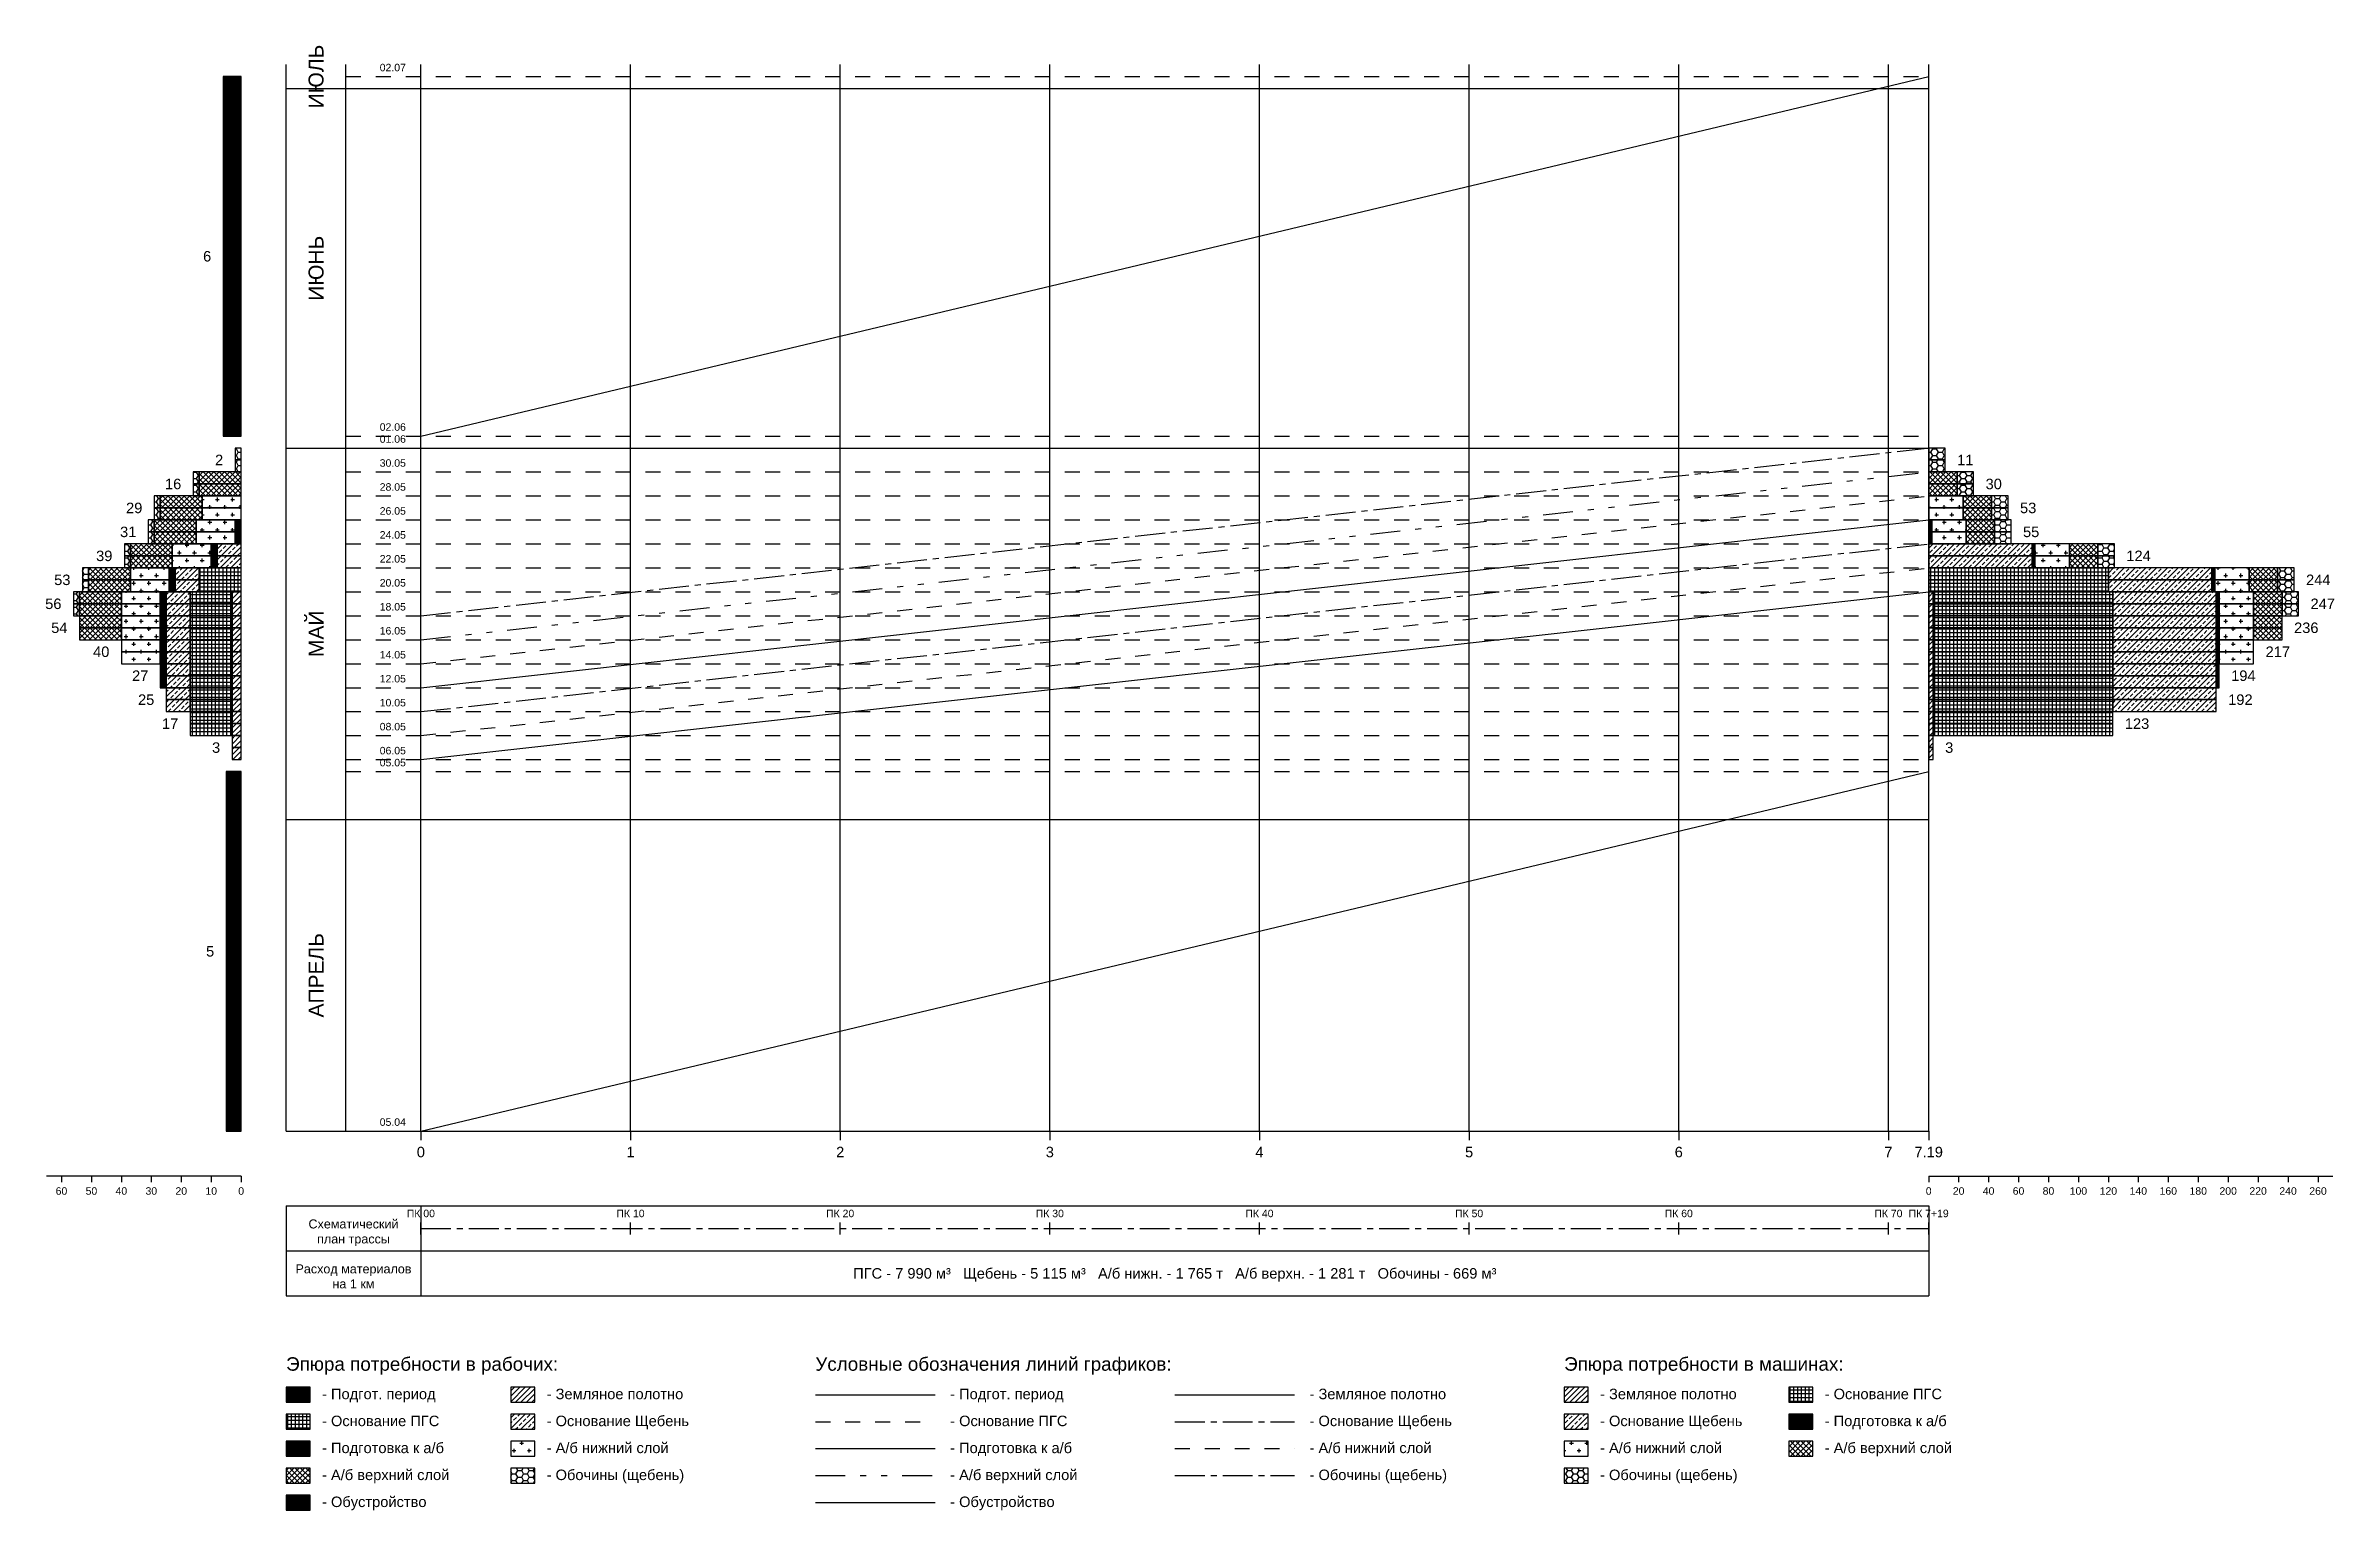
# Model space of a CAD drawing. Header units: metres. Extents: x -125 to 639, y -127 to 362.
import ezdxf
from ezdxf.enums import TextEntityAlignment as Align

# ---------------------------------------------------------------- set-up
doc = ezdxf.new("R2010")
doc.units = ezdxf.units.M
for name, pattern in [('DASHDOT', [16, 10, -2, 2, -2]), ('DASHED', [10, 5, -5]), ('DIVIDE', [29, 10, -5, 2, -5, 2, -5])]:
    doc.linetypes.add(name, pattern=pattern)
doc.styles.add('style1', font='arial.ttf')

msp = doc.modelspace()

# ---------------------------------------------------------------- texts
at = {"color": 7, "style": 'style1'}
for s, p in [('ИЮЛЬ', (-35, 352)), ('ИЮНЬ', (-35, 288)), ('МАЙ', (-35, 166)), ('АПРЕЛЬ', (-35, 52))]:
    msp.add_text(s, height=5, rotation=90, dxfattribs=at).set_placement(p, align=Align.MIDDLE_CENTER)
for s, p in [('02.07', (-5, 353)), ('02.06', (-5, 233)), ('01.06', (-5, 229)), ('30.05', (-5, 221)), ('28.05', (-5, 213)), ('26.05', (-5, 205)), ('24.05', (-5, 197)), ('22.05', (-5, 189)), ('20.05', (-5, 181)), ('18.05', (-5, 173)), ('16.05', (-5, 165)), ('14.05', (-5, 157)), ('12.05', (-5, 149)), ('10.05', (-5, 141)), ('08.05', (-5, 133)), ('06.05', (-5, 125)), ('05.05', (-5, 121)), ('05.04', (-5, 1))]:
    msp.add_text(s, height=2.5, dxfattribs=at).set_placement(p, align=Align.BOTTOM_RIGHT)
for s, p in [('6', (-70, 292)), ('2', (-66, 224)), ('16', (-80, 216)), ('29', (-93, 208)), ('31', (-95, 200)), ('39', (-103, 192)), ('53', (-117, 184)), ('56', (-120, 176)), ('54', (-118, 168)), ('40', (-104, 160)), ('27', (-91, 152)), ('25', (-89, 144)), ('17', (-81, 136)), ('3', (-67, 128)), ('5', (-69, 60))]:
    msp.add_text(s, height=3.5, dxfattribs=at).set_placement(p, align=Align.MIDDLE_RIGHT)
for s, p in [('11', (512.94, 224)), ('30', (522.44, 216)), ('53', (533.94, 208)), ('55', (534.94, 200)), ('124', (569.44, 192)), ('244', (629.44, 184)), ('247', (630.94, 176)), ('236', (625.44, 168)), ('217', (615.94, 160)), ('194', (604.44, 152)), ('192', (603.44, 144)), ('123', (568.94, 136)), ('3', (508.94, 128))]:
    msp.add_text(s, height=3.5, dxfattribs=at).set_placement(p, align=Align.MIDDLE_LEFT)
for s, height, p in [('0', 3.5, (0, -7)), ('1', 3.5, (70, -7)), ('2', 3.5, (140, -7)), ('3', 3.5, (210, -7)), ('4', 3.5, (280, -7)), ('5', 3.5, (350, -7)), ('6', 3.5, (420, -7)), ('7', 3.5, (490, -7)), ('7.19', 3.5, (503.44, -7)), ('60', 2.5, (-120, -20)), ('50', 2.5, (-110, -20)), ('40', 2.5, (-100, -20)), ('30', 2.5, (-90, -20)), ('20', 2.5, (-80, -20)), ('10', 2.5, (-70, -20)), ('0', 2.5, (-60, -20)), ('0', 2.5, (503.44, -20)), ('20', 2.5, (513.44, -20)), ('40', 2.5, (523.44, -20)), ('60', 2.5, (533.44, -20)), ('80', 2.5, (543.44, -20)), ('100', 2.5, (553.44, -20)), ('120', 2.5, (563.44, -20)), ('140', 2.5, (573.44, -20)), ('160', 2.5, (583.44, -20)), ('180', 2.5, (593.44, -20)), ('200', 2.5, (603.44, -20)), ('220', 2.5, (613.44, -20)), ('240', 2.5, (623.44, -20)), ('260', 2.5, (633.44, -20)), ('Схематический', 3, (-22.5, -31)), ('план трассы', 3, (-22.5, -36)), ('Расход материалов', 3, (-22.5, -46)), ('ПГС - 7 990 м³   Щебень - 5 115 м³   А/б нижн. - 1 765 т   А/б верхн. - 1 281 т   Обочины - 669 м³', 3.5, (251.72, -47.5)), ('на 1 км', 3, (-22.5, -51))]:
    msp.add_text(s, height=height, dxfattribs=at).set_placement(p, align=Align.MIDDLE_CENTER)
for s, p in [('ПК 00', (0, -29.5)), ('ПК 10', (70, -29.5)), ('ПК 20', (140, -29.5)), ('ПК 30', (210, -29.5)), ('ПК 40', (280, -29.5)), ('ПК 50', (350, -29.5)), ('ПК 60', (420, -29.5)), ('ПК 70', (490, -29.5)), ('ПК 7+19', (503.44, -29.5))]:
    msp.add_text(s, height=2.5, dxfattribs=at).set_placement(p, align=Align.BOTTOM_CENTER)
for s, height, p in [('Эпюра потребности в рабочих:', 4.5, (-45, -80)), ('Условные обозначения линий графиков:', 4.5, (131.72, -80)), ('Эпюра потребности в машинах:', 4.5, (381.72, -80)), ('- Подгот. период', 3.5, (-33, -89.5)), ('- Земляное полотно', 3.5, (42, -89.5)), ('- Подгот. период', 3.5, (176.72, -89.5)), ('- Земляное полотно', 3.5, (296.72, -89.5)), ('- Земляное полотно', 3.5, (393.72, -89.5)), ('- Основание ПГС', 3.5, (468.72, -89.5)), ('- Основание ПГС', 3.5, (-33, -98.5)), ('- Основание Щебень', 3.5, (42, -98.5)), ('- Основание ПГС', 3.5, (176.72, -98.5)), ('- Основание Щебень', 3.5, (296.72, -98.5)), ('- Основание Щебень', 3.5, (393.72, -98.5)), ('- Подготовка к а/б', 3.5, (468.72, -98.5)), ('- Подготовка к а/б', 3.5, (-33, -107.5)), ('- А/б нижний слой', 3.5, (42, -107.5)), ('- Подготовка к а/б', 3.5, (176.72, -107.5)), ('- А/б нижний слой', 3.5, (296.72, -107.5)), ('- А/б нижний слой', 3.5, (393.72, -107.5)), ('- А/б верхний слой', 3.5, (468.72, -107.5)), ('- А/б верхний слой', 3.5, (-33, -116.5)), ('- Обочины (щебень)', 3.5, (42, -116.5)), ('- А/б верхний слой', 3.5, (176.72, -116.5)), ('- Обочины (щебень)', 3.5, (296.72, -116.5)), ('- Обочины (щебень)', 3.5, (393.72, -116.5)), ('- Обустройство', 3.5, (-33, -125.5)), ('- Обустройство', 3.5, (176.72, -125.5))]:
    msp.add_text(s, height=height, dxfattribs=at).set_placement(p)

# ---------------------------------------------------------------- hatches: boundary and pattern name
h = msp.add_hatch(color=2)
h.dxf.hatch_style = 1
h.paths.add_polyline_path([(-66, 348), (-60, 348), (-60, 352), (-66, 352)])
h = msp.add_hatch(color=2)
h.dxf.hatch_style = 1
h.paths.add_polyline_path([(-66, 344), (-60, 344), (-60, 348), (-66, 348)])
h = msp.add_hatch(color=2)
h.dxf.hatch_style = 1
h.paths.add_polyline_path([(-66, 340), (-60, 340), (-60, 344), (-66, 344)])
h = msp.add_hatch(color=2)
h.dxf.hatch_style = 1
h.paths.add_polyline_path([(-66, 336), (-60, 336), (-60, 340), (-66, 340)])
h = msp.add_hatch(color=2)
h.dxf.hatch_style = 1
h.paths.add_polyline_path([(-66, 332), (-60, 332), (-60, 336), (-66, 336)])
h = msp.add_hatch(color=2)
h.dxf.hatch_style = 1
h.paths.add_polyline_path([(-66, 328), (-60, 328), (-60, 332), (-66, 332)])
h = msp.add_hatch(color=2)
h.dxf.hatch_style = 1
h.paths.add_polyline_path([(-66, 324), (-60, 324), (-60, 328), (-66, 328)])
h = msp.add_hatch(color=2)
h.dxf.hatch_style = 1
h.paths.add_polyline_path([(-66, 320), (-60, 320), (-60, 324), (-66, 324)])
h = msp.add_hatch(color=2)
h.dxf.hatch_style = 1
h.paths.add_polyline_path([(-66, 316), (-60, 316), (-60, 320), (-66, 320)])
h = msp.add_hatch(color=2)
h.dxf.hatch_style = 1
h.paths.add_polyline_path([(-66, 312), (-60, 312), (-60, 316), (-66, 316)])
h = msp.add_hatch(color=2)
h.dxf.hatch_style = 1
h.paths.add_polyline_path([(-66, 308), (-60, 308), (-60, 312), (-66, 312)])
h = msp.add_hatch(color=2)
h.dxf.hatch_style = 1
h.paths.add_polyline_path([(-66, 304), (-60, 304), (-60, 308), (-66, 308)])
h = msp.add_hatch(color=2)
h.dxf.hatch_style = 1
h.paths.add_polyline_path([(-66, 300), (-60, 300), (-60, 304), (-66, 304)])
h = msp.add_hatch(color=2)
h.dxf.hatch_style = 1
h.paths.add_polyline_path([(-66, 296), (-60, 296), (-60, 300), (-66, 300)])
h = msp.add_hatch(color=2)
h.dxf.hatch_style = 1
h.paths.add_polyline_path([(-66, 292), (-60, 292), (-60, 296), (-66, 296)])
h = msp.add_hatch(color=2)
h.dxf.hatch_style = 1
h.paths.add_polyline_path([(-66, 288), (-60, 288), (-60, 292), (-66, 292)])
h = msp.add_hatch(color=2)
h.dxf.hatch_style = 1
h.paths.add_polyline_path([(-66, 284), (-60, 284), (-60, 288), (-66, 288)])
h = msp.add_hatch(color=2)
h.dxf.hatch_style = 1
h.paths.add_polyline_path([(-66, 280), (-60, 280), (-60, 284), (-66, 284)])
h = msp.add_hatch(color=2)
h.dxf.hatch_style = 1
h.paths.add_polyline_path([(-66, 276), (-60, 276), (-60, 280), (-66, 280)])
h = msp.add_hatch(color=2)
h.dxf.hatch_style = 1
h.paths.add_polyline_path([(-66, 272), (-60, 272), (-60, 276), (-66, 276)])
h = msp.add_hatch(color=2)
h.dxf.hatch_style = 1
h.paths.add_polyline_path([(-66, 268), (-60, 268), (-60, 272), (-66, 272)])
h = msp.add_hatch(color=2)
h.dxf.hatch_style = 1
h.paths.add_polyline_path([(-66, 264), (-60, 264), (-60, 268), (-66, 268)])
h = msp.add_hatch(color=2)
h.dxf.hatch_style = 1
h.paths.add_polyline_path([(-66, 260), (-60, 260), (-60, 264), (-66, 264)])
h = msp.add_hatch(color=2)
h.dxf.hatch_style = 1
h.paths.add_polyline_path([(-66, 256), (-60, 256), (-60, 260), (-66, 260)])
h = msp.add_hatch(color=2)
h.dxf.hatch_style = 1
h.paths.add_polyline_path([(-66, 252), (-60, 252), (-60, 256), (-66, 256)])
h = msp.add_hatch(color=2)
h.dxf.hatch_style = 1
h.paths.add_polyline_path([(-66, 248), (-60, 248), (-60, 252), (-66, 252)])
h = msp.add_hatch(color=2)
h.dxf.hatch_style = 1
h.paths.add_polyline_path([(-66, 244), (-60, 244), (-60, 248), (-66, 248)])
h = msp.add_hatch(color=2)
h.dxf.hatch_style = 1
h.paths.add_polyline_path([(-66, 240), (-60, 240), (-60, 244), (-66, 244)])
h = msp.add_hatch(color=2)
h.dxf.hatch_style = 1
h.paths.add_polyline_path([(-66, 236), (-60, 236), (-60, 240), (-66, 240)])
h = msp.add_hatch(color=2)
h.dxf.hatch_style = 1
h.paths.add_polyline_path([(-66, 232), (-60, 232), (-60, 236), (-66, 236)])
h = msp.add_hatch()
h.set_pattern_fill('HONEY', color=4, scale=0.4)
h.paths.add_polyline_path([(-62, 224), (-60, 224), (-60, 228), (-62, 228)])
h = msp.add_hatch()
h.set_pattern_fill('HONEY', color=4, scale=0.4)
h.paths.add_polyline_path([(-62, 220), (-60, 220), (-60, 224), (-62, 224)])
h = msp.add_hatch()
h.set_pattern_fill('HONEY', color=4, scale=0.4)
h.paths.add_polyline_path([(503.44, 224), (508.94, 224), (508.94, 228), (503.44, 228)])
h = msp.add_hatch()
h.set_pattern_fill('HONEY', color=4, scale=0.4)
h.paths.add_polyline_path([(503.44, 220), (508.94, 220), (508.94, 224), (503.44, 224)])
h = msp.add_hatch()
h.set_pattern_fill('HONEY', color=4, scale=0.4)
h.paths.add_polyline_path([(-76, 216), (-74, 216), (-74, 220), (-76, 220)])
h = msp.add_hatch()
h.set_pattern_fill('HONEY', color=4, scale=0.4)
h.paths.add_polyline_path([(-76, 212), (-74, 212), (-74, 216), (-76, 216)])
h = msp.add_hatch()
h.set_pattern_fill('ANSI37', color=1, scale=0.4)
h.paths.add_polyline_path([(-74, 216), (-60, 216), (-60, 220), (-74, 220)])
h = msp.add_hatch()
h.set_pattern_fill('ANSI37', color=1, scale=0.4)
h.paths.add_polyline_path([(-74, 212), (-60, 212), (-60, 216), (-74, 216)])
h = msp.add_hatch()
h.set_pattern_fill('ANSI37', color=1, scale=0.4)
h.paths.add_polyline_path([(503.44, 216), (512.94, 216), (512.94, 220), (503.44, 220)])
h = msp.add_hatch()
h.set_pattern_fill('ANSI37', color=1, scale=0.4)
h.paths.add_polyline_path([(503.44, 212), (512.94, 212), (512.94, 216), (503.44, 216)])
h = msp.add_hatch()
h.set_pattern_fill('HONEY', color=4, scale=0.4)
h.paths.add_polyline_path([(512.94, 216), (518.44, 216), (518.44, 220), (512.94, 220)])
h = msp.add_hatch()
h.set_pattern_fill('HONEY', color=4, scale=0.4)
h.paths.add_polyline_path([(512.94, 212), (518.44, 212), (518.44, 216), (512.94, 216)])
h = msp.add_hatch()
h.set_pattern_fill('HONEY', color=4, scale=0.4)
h.paths.add_polyline_path([(-89, 208), (-87, 208), (-87, 212), (-89, 212)])
h = msp.add_hatch()
h.set_pattern_fill('HONEY', color=4, scale=0.4)
h.paths.add_polyline_path([(-89, 204), (-87, 204), (-87, 208), (-89, 208)])
h = msp.add_hatch()
h.set_pattern_fill('ANSI37', color=1, scale=0.4)
h.paths.add_polyline_path([(-87, 208), (-73, 208), (-73, 212), (-87, 212)])
h = msp.add_hatch()
h.set_pattern_fill('ANSI37', color=1, scale=0.4)
h.paths.add_polyline_path([(-87, 204), (-73, 204), (-73, 208), (-87, 208)])
h = msp.add_hatch()
h.set_pattern_fill('CROSS', color=3, scale=0.4)
h.paths.add_polyline_path([(-73, 208), (-60, 208), (-60, 212), (-73, 212)])
h = msp.add_hatch()
h.set_pattern_fill('CROSS', color=3, scale=0.4)
h.paths.add_polyline_path([(-73, 204), (-60, 204), (-60, 208), (-73, 208)])
h = msp.add_hatch()
h.set_pattern_fill('CROSS', color=3, scale=0.4)
h.paths.add_polyline_path([(503.44, 208), (514.94, 208), (514.94, 212), (503.44, 212)])
h = msp.add_hatch()
h.set_pattern_fill('CROSS', color=3, scale=0.4)
h.paths.add_polyline_path([(503.44, 204), (514.94, 204), (514.94, 208), (503.44, 208)])
h = msp.add_hatch()
h.set_pattern_fill('ANSI37', color=1, scale=0.4)
h.paths.add_polyline_path([(514.94, 208), (524.44, 208), (524.44, 212), (514.94, 212)])
h = msp.add_hatch()
h.set_pattern_fill('ANSI37', color=1, scale=0.4)
h.paths.add_polyline_path([(514.94, 204), (524.44, 204), (524.44, 208), (514.94, 208)])
h = msp.add_hatch()
h.set_pattern_fill('HONEY', color=4, scale=0.4)
h.paths.add_polyline_path([(524.44, 208), (529.94, 208), (529.94, 212), (524.44, 212)])
h = msp.add_hatch()
h.set_pattern_fill('HONEY', color=4, scale=0.4)
h.paths.add_polyline_path([(524.44, 204), (529.94, 204), (529.94, 208), (524.44, 208)])
h = msp.add_hatch()
h.set_pattern_fill('HONEY', color=4, scale=0.4)
h.paths.add_polyline_path([(-91, 200), (-89, 200), (-89, 204), (-91, 204)])
h = msp.add_hatch()
h.set_pattern_fill('HONEY', color=4, scale=0.4)
h.paths.add_polyline_path([(-91, 196), (-89, 196), (-89, 200), (-91, 200)])
h = msp.add_hatch()
h.set_pattern_fill('ANSI37', color=1, scale=0.4)
h.paths.add_polyline_path([(-89, 200), (-75, 200), (-75, 204), (-89, 204)])
h = msp.add_hatch()
h.set_pattern_fill('ANSI37', color=1, scale=0.4)
h.paths.add_polyline_path([(-89, 196), (-75, 196), (-75, 200), (-89, 200)])
h = msp.add_hatch()
h.set_pattern_fill('CROSS', color=3, scale=0.4)
h.paths.add_polyline_path([(-75, 200), (-62, 200), (-62, 204), (-75, 204)])
h = msp.add_hatch()
h.set_pattern_fill('CROSS', color=3, scale=0.4)
h.paths.add_polyline_path([(-75, 196), (-62, 196), (-62, 200), (-75, 200)])
h = msp.add_hatch(color=4)
h.dxf.hatch_style = 1
h.paths.add_polyline_path([(-62, 200), (-60, 200), (-60, 204), (-62, 204)])
h = msp.add_hatch(color=4)
h.dxf.hatch_style = 1
h.paths.add_polyline_path([(-62, 196), (-60, 196), (-60, 200), (-62, 200)])
h = msp.add_hatch(color=4)
h.dxf.hatch_style = 1
h.paths.add_polyline_path([(503.44, 200), (504.44, 200), (504.44, 204), (503.44, 204)])
h = msp.add_hatch(color=4)
h.dxf.hatch_style = 1
h.paths.add_polyline_path([(503.44, 196), (504.44, 196), (504.44, 200), (503.44, 200)])
h = msp.add_hatch()
h.set_pattern_fill('CROSS', color=3, scale=0.4)
h.paths.add_polyline_path([(504.44, 200), (515.94, 200), (515.94, 204), (504.44, 204)])
h = msp.add_hatch()
h.set_pattern_fill('CROSS', color=3, scale=0.4)
h.paths.add_polyline_path([(504.44, 196), (515.94, 196), (515.94, 200), (504.44, 200)])
h = msp.add_hatch()
h.set_pattern_fill('ANSI37', color=1, scale=0.4)
h.paths.add_polyline_path([(515.94, 200), (525.44, 200), (525.44, 204), (515.94, 204)])
h = msp.add_hatch()
h.set_pattern_fill('ANSI37', color=1, scale=0.4)
h.paths.add_polyline_path([(515.94, 196), (525.44, 196), (525.44, 200), (515.94, 200)])
h = msp.add_hatch()
h.set_pattern_fill('HONEY', color=4, scale=0.4)
h.paths.add_polyline_path([(525.44, 200), (530.94, 200), (530.94, 204), (525.44, 204)])
h = msp.add_hatch()
h.set_pattern_fill('HONEY', color=4, scale=0.4)
h.paths.add_polyline_path([(525.44, 196), (530.94, 196), (530.94, 200), (525.44, 200)])
h = msp.add_hatch()
h.set_pattern_fill('HONEY', color=4, scale=0.4)
h.paths.add_polyline_path([(-99, 192), (-97, 192), (-97, 196), (-99, 196)])
h = msp.add_hatch()
h.set_pattern_fill('HONEY', color=4, scale=0.4)
h.paths.add_polyline_path([(-99, 188), (-97, 188), (-97, 192), (-99, 192)])
h = msp.add_hatch()
h.set_pattern_fill('ANSI37', color=1, scale=0.4)
h.paths.add_polyline_path([(-97, 192), (-83, 192), (-83, 196), (-97, 196)])
h = msp.add_hatch()
h.set_pattern_fill('ANSI37', color=1, scale=0.4)
h.paths.add_polyline_path([(-97, 188), (-83, 188), (-83, 192), (-97, 192)])
h = msp.add_hatch()
h.set_pattern_fill('CROSS', color=3, scale=0.4)
h.paths.add_polyline_path([(-83, 192), (-70, 192), (-70, 196), (-83, 196)])
h = msp.add_hatch()
h.set_pattern_fill('CROSS', color=3, scale=0.4)
h.paths.add_polyline_path([(-83, 188), (-70, 188), (-70, 192), (-83, 192)])
h = msp.add_hatch(color=4)
h.dxf.hatch_style = 1
h.paths.add_polyline_path([(-70, 192), (-68, 192), (-68, 196), (-70, 196)])
h = msp.add_hatch(color=4)
h.dxf.hatch_style = 1
h.paths.add_polyline_path([(-70, 188), (-68, 188), (-68, 192), (-70, 192)])
h = msp.add_hatch()
h.set_pattern_fill('ANSI33', color=5, scale=0.4)
h.paths.add_polyline_path([(-68, 192), (-60, 192), (-60, 196), (-68, 196)])
h = msp.add_hatch()
h.set_pattern_fill('ANSI33', color=5, scale=0.4)
h.paths.add_polyline_path([(-68, 188), (-60, 188), (-60, 192), (-68, 192)])
h = msp.add_hatch()
h.set_pattern_fill('ANSI33', color=5, scale=0.4)
h.paths.add_polyline_path([(503.44, 192), (537.94, 192), (537.94, 196), (503.44, 196)])
h = msp.add_hatch()
h.set_pattern_fill('ANSI33', color=5, scale=0.4)
h.paths.add_polyline_path([(503.44, 188), (537.94, 188), (537.94, 192), (503.44, 192)])
h = msp.add_hatch(color=4)
h.dxf.hatch_style = 1
h.paths.add_polyline_path([(537.94, 192), (538.94, 192), (538.94, 196), (537.94, 196)])
h = msp.add_hatch(color=4)
h.dxf.hatch_style = 1
h.paths.add_polyline_path([(537.94, 188), (538.94, 188), (538.94, 192), (537.94, 192)])
h = msp.add_hatch()
h.set_pattern_fill('CROSS', color=3, scale=0.4)
h.paths.add_polyline_path([(538.94, 192), (550.44, 192), (550.44, 196), (538.94, 196)])
h = msp.add_hatch()
h.set_pattern_fill('CROSS', color=3, scale=0.4)
h.paths.add_polyline_path([(538.94, 188), (550.44, 188), (550.44, 192), (538.94, 192)])
h = msp.add_hatch()
h.set_pattern_fill('ANSI37', color=1, scale=0.4)
h.paths.add_polyline_path([(550.44, 192), (559.94, 192), (559.94, 196), (550.44, 196)])
h = msp.add_hatch()
h.set_pattern_fill('ANSI37', color=1, scale=0.4)
h.paths.add_polyline_path([(550.44, 188), (559.94, 188), (559.94, 192), (550.44, 192)])
h = msp.add_hatch()
h.set_pattern_fill('HONEY', color=4, scale=0.4)
h.paths.add_polyline_path([(559.94, 192), (565.44, 192), (565.44, 196), (559.94, 196)])
h = msp.add_hatch()
h.set_pattern_fill('HONEY', color=4, scale=0.4)
h.paths.add_polyline_path([(559.94, 188), (565.44, 188), (565.44, 192), (559.94, 192)])
h = msp.add_hatch()
h.set_pattern_fill('HONEY', color=4, scale=0.4)
h.paths.add_polyline_path([(-113, 184), (-111, 184), (-111, 188), (-113, 188)])
h = msp.add_hatch()
h.set_pattern_fill('HONEY', color=4, scale=0.4)
h.paths.add_polyline_path([(-113, 180), (-111, 180), (-111, 184), (-113, 184)])
h = msp.add_hatch()
h.set_pattern_fill('ANSI37', color=1, scale=0.4)
h.paths.add_polyline_path([(-111, 184), (-97, 184), (-97, 188), (-111, 188)])
h = msp.add_hatch()
h.set_pattern_fill('ANSI37', color=1, scale=0.4)
h.paths.add_polyline_path([(-111, 180), (-97, 180), (-97, 184), (-111, 184)])
h = msp.add_hatch()
h.set_pattern_fill('CROSS', color=3, scale=0.4)
h.paths.add_polyline_path([(-97, 184), (-84, 184), (-84, 188), (-97, 188)])
h = msp.add_hatch()
h.set_pattern_fill('CROSS', color=3, scale=0.4)
h.paths.add_polyline_path([(-97, 180), (-84, 180), (-84, 184), (-97, 184)])
h = msp.add_hatch(color=4)
h.dxf.hatch_style = 1
h.paths.add_polyline_path([(-84, 184), (-82, 184), (-82, 188), (-84, 188)])
h = msp.add_hatch(color=4)
h.dxf.hatch_style = 1
h.paths.add_polyline_path([(-84, 180), (-82, 180), (-82, 184), (-84, 184)])
h = msp.add_hatch()
h.set_pattern_fill('ANSI33', color=5, scale=0.4)
h.paths.add_polyline_path([(-82, 184), (-74, 184), (-74, 188), (-82, 188)])
h = msp.add_hatch()
h.set_pattern_fill('ANSI33', color=5, scale=0.4)
h.paths.add_polyline_path([(-82, 180), (-74, 180), (-74, 184), (-82, 184)])
h = msp.add_hatch()
h.set_pattern_fill('NET', color=6, scale=0.4)
h.paths.add_polyline_path([(-74, 184), (-60, 184), (-60, 188), (-74, 188)])
h = msp.add_hatch()
h.set_pattern_fill('NET', color=6, scale=0.4)
h.paths.add_polyline_path([(-74, 180), (-60, 180), (-60, 184), (-74, 184)])
h = msp.add_hatch()
h.set_pattern_fill('NET', color=6, scale=0.4)
h.paths.add_polyline_path([(503.44, 184), (563.44, 184), (563.44, 188), (503.44, 188)])
h = msp.add_hatch()
h.set_pattern_fill('NET', color=6, scale=0.4)
h.paths.add_polyline_path([(503.44, 180), (563.44, 180), (563.44, 184), (503.44, 184)])
h = msp.add_hatch()
h.set_pattern_fill('ANSI33', color=5, scale=0.4)
h.paths.add_polyline_path([(563.44, 184), (597.94, 184), (597.94, 188), (563.44, 188)])
h = msp.add_hatch()
h.set_pattern_fill('ANSI33', color=5, scale=0.4)
h.paths.add_polyline_path([(563.44, 180), (597.94, 180), (597.94, 184), (563.44, 184)])
h = msp.add_hatch(color=4)
h.dxf.hatch_style = 1
h.paths.add_polyline_path([(597.94, 184), (598.94, 184), (598.94, 188), (597.94, 188)])
h = msp.add_hatch(color=4)
h.dxf.hatch_style = 1
h.paths.add_polyline_path([(597.94, 180), (598.94, 180), (598.94, 184), (597.94, 184)])
h = msp.add_hatch()
h.set_pattern_fill('CROSS', color=3, scale=0.4)
h.paths.add_polyline_path([(598.94, 184), (610.44, 184), (610.44, 188), (598.94, 188)])
h = msp.add_hatch()
h.set_pattern_fill('CROSS', color=3, scale=0.4)
h.paths.add_polyline_path([(598.94, 180), (610.44, 180), (610.44, 184), (598.94, 184)])
h = msp.add_hatch()
h.set_pattern_fill('ANSI37', color=1, scale=0.4)
h.paths.add_polyline_path([(610.44, 184), (619.94, 184), (619.94, 188), (610.44, 188)])
h = msp.add_hatch()
h.set_pattern_fill('ANSI37', color=1, scale=0.4)
h.paths.add_polyline_path([(610.44, 180), (619.94, 180), (619.94, 184), (610.44, 184)])
h = msp.add_hatch()
h.set_pattern_fill('HONEY', color=4, scale=0.4)
h.paths.add_polyline_path([(619.94, 184), (625.44, 184), (625.44, 188), (619.94, 188)])
h = msp.add_hatch()
h.set_pattern_fill('HONEY', color=4, scale=0.4)
h.paths.add_polyline_path([(619.94, 180), (625.44, 180), (625.44, 184), (619.94, 184)])
h = msp.add_hatch()
h.set_pattern_fill('HONEY', color=4, scale=0.4)
h.paths.add_polyline_path([(-116, 176), (-114, 176), (-114, 180), (-116, 180)])
h = msp.add_hatch()
h.set_pattern_fill('HONEY', color=4, scale=0.4)
h.paths.add_polyline_path([(-116, 172), (-114, 172), (-114, 176), (-116, 176)])
h = msp.add_hatch()
h.set_pattern_fill('ANSI37', color=1, scale=0.4)
h.paths.add_polyline_path([(-114, 176), (-100, 176), (-100, 180), (-114, 180)])
h = msp.add_hatch()
h.set_pattern_fill('ANSI37', color=1, scale=0.4)
h.paths.add_polyline_path([(-114, 172), (-100, 172), (-100, 176), (-114, 176)])
h = msp.add_hatch()
h.set_pattern_fill('CROSS', color=3, scale=0.4)
h.paths.add_polyline_path([(-100, 176), (-87, 176), (-87, 180), (-100, 180)])
h = msp.add_hatch()
h.set_pattern_fill('CROSS', color=3, scale=0.4)
h.paths.add_polyline_path([(-100, 172), (-87, 172), (-87, 176), (-100, 176)])
h = msp.add_hatch(color=4)
h.dxf.hatch_style = 1
h.paths.add_polyline_path([(-87, 176), (-85, 176), (-85, 180), (-87, 180)])
h = msp.add_hatch(color=4)
h.dxf.hatch_style = 1
h.paths.add_polyline_path([(-87, 172), (-85, 172), (-85, 176), (-87, 176)])
h = msp.add_hatch()
h.set_pattern_fill('ANSI33', color=5, scale=0.4)
h.paths.add_polyline_path([(-85, 176), (-77, 176), (-77, 180), (-85, 180)])
h = msp.add_hatch()
h.set_pattern_fill('ANSI33', color=5, scale=0.4)
h.paths.add_polyline_path([(-85, 172), (-77, 172), (-77, 176), (-85, 176)])
h = msp.add_hatch()
h.set_pattern_fill('NET', color=6, scale=0.4)
h.paths.add_polyline_path([(-77, 176), (-63, 176), (-63, 180), (-77, 180)])
h = msp.add_hatch()
h.set_pattern_fill('NET', color=6, scale=0.4)
h.paths.add_polyline_path([(-77, 172), (-63, 172), (-63, 176), (-77, 176)])
h = msp.add_hatch()
h.set_pattern_fill('ANSI31', color=32, scale=0.4)
h.paths.add_polyline_path([(-63, 176), (-60, 176), (-60, 180), (-63, 180)])
h = msp.add_hatch()
h.set_pattern_fill('ANSI31', color=32, scale=0.4)
h.paths.add_polyline_path([(-63, 172), (-60, 172), (-60, 176), (-63, 176)])
h = msp.add_hatch()
h.set_pattern_fill('ANSI31', color=32, scale=0.4)
h.paths.add_polyline_path([(503.44, 176), (504.94, 176), (504.94, 180), (503.44, 180)])
h = msp.add_hatch()
h.set_pattern_fill('ANSI31', color=32, scale=0.4)
h.paths.add_polyline_path([(503.44, 172), (504.94, 172), (504.94, 176), (503.44, 176)])
h = msp.add_hatch()
h.set_pattern_fill('NET', color=6, scale=0.4)
h.paths.add_polyline_path([(504.94, 176), (564.94, 176), (564.94, 180), (504.94, 180)])
h = msp.add_hatch()
h.set_pattern_fill('NET', color=6, scale=0.4)
h.paths.add_polyline_path([(504.94, 172), (564.94, 172), (564.94, 176), (504.94, 176)])
h = msp.add_hatch()
h.set_pattern_fill('ANSI33', color=5, scale=0.4)
h.paths.add_polyline_path([(564.94, 176), (599.44, 176), (599.44, 180), (564.94, 180)])
h = msp.add_hatch()
h.set_pattern_fill('ANSI33', color=5, scale=0.4)
h.paths.add_polyline_path([(564.94, 172), (599.44, 172), (599.44, 176), (564.94, 176)])
h = msp.add_hatch(color=4)
h.dxf.hatch_style = 1
h.paths.add_polyline_path([(599.44, 176), (600.44, 176), (600.44, 180), (599.44, 180)])
h = msp.add_hatch(color=4)
h.dxf.hatch_style = 1
h.paths.add_polyline_path([(599.44, 172), (600.44, 172), (600.44, 176), (599.44, 176)])
h = msp.add_hatch()
h.set_pattern_fill('CROSS', color=3, scale=0.4)
h.paths.add_polyline_path([(600.44, 176), (611.94, 176), (611.94, 180), (600.44, 180)])
h = msp.add_hatch()
h.set_pattern_fill('CROSS', color=3, scale=0.4)
h.paths.add_polyline_path([(600.44, 172), (611.94, 172), (611.94, 176), (600.44, 176)])
h = msp.add_hatch()
h.set_pattern_fill('ANSI37', color=1, scale=0.4)
h.paths.add_polyline_path([(611.94, 176), (621.44, 176), (621.44, 180), (611.94, 180)])
h = msp.add_hatch()
h.set_pattern_fill('ANSI37', color=1, scale=0.4)
h.paths.add_polyline_path([(611.94, 172), (621.44, 172), (621.44, 176), (611.94, 176)])
h = msp.add_hatch()
h.set_pattern_fill('HONEY', color=4, scale=0.4)
h.paths.add_polyline_path([(621.44, 176), (626.94, 176), (626.94, 180), (621.44, 180)])
h = msp.add_hatch()
h.set_pattern_fill('HONEY', color=4, scale=0.4)
h.paths.add_polyline_path([(621.44, 172), (626.94, 172), (626.94, 176), (621.44, 176)])
h = msp.add_hatch()
h.set_pattern_fill('ANSI37', color=1, scale=0.4)
h.paths.add_polyline_path([(-114, 168), (-100, 168), (-100, 172), (-114, 172)])
h = msp.add_hatch()
h.set_pattern_fill('CROSS', color=3, scale=0.4)
h.paths.add_polyline_path([(-100, 168), (-87, 168), (-87, 172), (-100, 172)])
h = msp.add_hatch(color=4)
h.dxf.hatch_style = 1
h.paths.add_polyline_path([(-87, 168), (-85, 168), (-85, 172), (-87, 172)])
h = msp.add_hatch()
h.set_pattern_fill('ANSI33', color=5, scale=0.4)
h.paths.add_polyline_path([(-85, 168), (-77, 168), (-77, 172), (-85, 172)])
h = msp.add_hatch()
h.set_pattern_fill('NET', color=6, scale=0.4)
h.paths.add_polyline_path([(-77, 168), (-63, 168), (-63, 172), (-77, 172)])
h = msp.add_hatch()
h.set_pattern_fill('ANSI31', color=32, scale=0.4)
h.paths.add_polyline_path([(-63, 168), (-60, 168), (-60, 172), (-63, 172)])
h = msp.add_hatch()
h.set_pattern_fill('ANSI31', color=32, scale=0.4)
h.paths.add_polyline_path([(503.44, 168), (504.94, 168), (504.94, 172), (503.44, 172)])
h = msp.add_hatch()
h.set_pattern_fill('NET', color=6, scale=0.4)
h.paths.add_polyline_path([(504.94, 168), (564.94, 168), (564.94, 172), (504.94, 172)])
h = msp.add_hatch()
h.set_pattern_fill('ANSI33', color=5, scale=0.4)
h.paths.add_polyline_path([(564.94, 168), (599.44, 168), (599.44, 172), (564.94, 172)])
h = msp.add_hatch(color=4)
h.dxf.hatch_style = 1
h.paths.add_polyline_path([(599.44, 168), (600.44, 168), (600.44, 172), (599.44, 172)])
h = msp.add_hatch()
h.set_pattern_fill('CROSS', color=3, scale=0.4)
h.paths.add_polyline_path([(600.44, 168), (611.94, 168), (611.94, 172), (600.44, 172)])
h = msp.add_hatch()
h.set_pattern_fill('ANSI37', color=1, scale=0.4)
h.paths.add_polyline_path([(611.94, 168), (621.44, 168), (621.44, 172), (611.94, 172)])
h = msp.add_hatch()
h.set_pattern_fill('ANSI37', color=1, scale=0.4)
h.paths.add_polyline_path([(-114, 164), (-100, 164), (-100, 168), (-114, 168)])
h = msp.add_hatch()
h.set_pattern_fill('CROSS', color=3, scale=0.4)
h.paths.add_polyline_path([(-100, 164), (-87, 164), (-87, 168), (-100, 168)])
h = msp.add_hatch()
h.set_pattern_fill('CROSS', color=3, scale=0.4)
h.paths.add_polyline_path([(-100, 160), (-87, 160), (-87, 164), (-100, 164)])
h = msp.add_hatch(color=4)
h.dxf.hatch_style = 1
h.paths.add_polyline_path([(-87, 164), (-85, 164), (-85, 168), (-87, 168)])
h = msp.add_hatch(color=4)
h.dxf.hatch_style = 1
h.paths.add_polyline_path([(-87, 160), (-85, 160), (-85, 164), (-87, 164)])
h = msp.add_hatch()
h.set_pattern_fill('ANSI33', color=5, scale=0.4)
h.paths.add_polyline_path([(-85, 164), (-77, 164), (-77, 168), (-85, 168)])
h = msp.add_hatch()
h.set_pattern_fill('ANSI33', color=5, scale=0.4)
h.paths.add_polyline_path([(-85, 160), (-77, 160), (-77, 164), (-85, 164)])
h = msp.add_hatch()
h.set_pattern_fill('NET', color=6, scale=0.4)
h.paths.add_polyline_path([(-77, 164), (-63, 164), (-63, 168), (-77, 168)])
h = msp.add_hatch()
h.set_pattern_fill('NET', color=6, scale=0.4)
h.paths.add_polyline_path([(-77, 160), (-63, 160), (-63, 164), (-77, 164)])
h = msp.add_hatch()
h.set_pattern_fill('ANSI31', color=32, scale=0.4)
h.paths.add_polyline_path([(-63, 164), (-60, 164), (-60, 168), (-63, 168)])
h = msp.add_hatch()
h.set_pattern_fill('ANSI31', color=32, scale=0.4)
h.paths.add_polyline_path([(-63, 160), (-60, 160), (-60, 164), (-63, 164)])
h = msp.add_hatch()
h.set_pattern_fill('ANSI31', color=32, scale=0.4)
h.paths.add_polyline_path([(503.44, 164), (504.94, 164), (504.94, 168), (503.44, 168)])
h = msp.add_hatch()
h.set_pattern_fill('ANSI31', color=32, scale=0.4)
h.paths.add_polyline_path([(503.44, 160), (504.94, 160), (504.94, 164), (503.44, 164)])
h = msp.add_hatch()
h.set_pattern_fill('NET', color=6, scale=0.4)
h.paths.add_polyline_path([(504.94, 164), (564.94, 164), (564.94, 168), (504.94, 168)])
h = msp.add_hatch()
h.set_pattern_fill('NET', color=6, scale=0.4)
h.paths.add_polyline_path([(504.94, 160), (564.94, 160), (564.94, 164), (504.94, 164)])
h = msp.add_hatch()
h.set_pattern_fill('ANSI33', color=5, scale=0.4)
h.paths.add_polyline_path([(564.94, 164), (599.44, 164), (599.44, 168), (564.94, 168)])
h = msp.add_hatch()
h.set_pattern_fill('ANSI33', color=5, scale=0.4)
h.paths.add_polyline_path([(564.94, 160), (599.44, 160), (599.44, 164), (564.94, 164)])
h = msp.add_hatch(color=4)
h.dxf.hatch_style = 1
h.paths.add_polyline_path([(599.44, 164), (600.44, 164), (600.44, 168), (599.44, 168)])
h = msp.add_hatch(color=4)
h.dxf.hatch_style = 1
h.paths.add_polyline_path([(599.44, 160), (600.44, 160), (600.44, 164), (599.44, 164)])
h = msp.add_hatch()
h.set_pattern_fill('CROSS', color=3, scale=0.4)
h.paths.add_polyline_path([(600.44, 164), (611.94, 164), (611.94, 168), (600.44, 168)])
h = msp.add_hatch()
h.set_pattern_fill('CROSS', color=3, scale=0.4)
h.paths.add_polyline_path([(600.44, 160), (611.94, 160), (611.94, 164), (600.44, 164)])
h = msp.add_hatch()
h.set_pattern_fill('ANSI37', color=1, scale=0.4)
h.paths.add_polyline_path([(611.94, 164), (621.44, 164), (621.44, 168), (611.94, 168)])
h = msp.add_hatch()
h.set_pattern_fill('CROSS', color=3, scale=0.4)
h.paths.add_polyline_path([(-100, 156), (-87, 156), (-87, 160), (-100, 160)])
h = msp.add_hatch(color=4)
h.dxf.hatch_style = 1
h.paths.add_polyline_path([(-87, 156), (-85, 156), (-85, 160), (-87, 160)])
h = msp.add_hatch(color=4)
h.dxf.hatch_style = 1
h.paths.add_polyline_path([(-87, 152), (-85, 152), (-85, 156), (-87, 156)])
h = msp.add_hatch()
h.set_pattern_fill('ANSI33', color=5, scale=0.4)
h.paths.add_polyline_path([(-85, 156), (-77, 156), (-77, 160), (-85, 160)])
h = msp.add_hatch()
h.set_pattern_fill('ANSI33', color=5, scale=0.4)
h.paths.add_polyline_path([(-85, 152), (-77, 152), (-77, 156), (-85, 156)])
h = msp.add_hatch()
h.set_pattern_fill('NET', color=6, scale=0.4)
h.paths.add_polyline_path([(-77, 156), (-63, 156), (-63, 160), (-77, 160)])
h = msp.add_hatch()
h.set_pattern_fill('NET', color=6, scale=0.4)
h.paths.add_polyline_path([(-77, 152), (-63, 152), (-63, 156), (-77, 156)])
h = msp.add_hatch()
h.set_pattern_fill('ANSI31', color=32, scale=0.4)
h.paths.add_polyline_path([(-63, 156), (-60, 156), (-60, 160), (-63, 160)])
h = msp.add_hatch()
h.set_pattern_fill('ANSI31', color=32, scale=0.4)
h.paths.add_polyline_path([(-63, 152), (-60, 152), (-60, 156), (-63, 156)])
h = msp.add_hatch()
h.set_pattern_fill('ANSI31', color=32, scale=0.4)
h.paths.add_polyline_path([(503.44, 156), (504.94, 156), (504.94, 160), (503.44, 160)])
h = msp.add_hatch()
h.set_pattern_fill('ANSI31', color=32, scale=0.4)
h.paths.add_polyline_path([(503.44, 152), (504.94, 152), (504.94, 156), (503.44, 156)])
h = msp.add_hatch()
h.set_pattern_fill('NET', color=6, scale=0.4)
h.paths.add_polyline_path([(504.94, 156), (564.94, 156), (564.94, 160), (504.94, 160)])
h = msp.add_hatch()
h.set_pattern_fill('NET', color=6, scale=0.4)
h.paths.add_polyline_path([(504.94, 152), (564.94, 152), (564.94, 156), (504.94, 156)])
h = msp.add_hatch()
h.set_pattern_fill('ANSI33', color=5, scale=0.4)
h.paths.add_polyline_path([(564.94, 156), (599.44, 156), (599.44, 160), (564.94, 160)])
h = msp.add_hatch()
h.set_pattern_fill('ANSI33', color=5, scale=0.4)
h.paths.add_polyline_path([(564.94, 152), (599.44, 152), (599.44, 156), (564.94, 156)])
h = msp.add_hatch(color=4)
h.dxf.hatch_style = 1
h.paths.add_polyline_path([(599.44, 156), (600.44, 156), (600.44, 160), (599.44, 160)])
h = msp.add_hatch(color=4)
h.dxf.hatch_style = 1
h.paths.add_polyline_path([(599.44, 152), (600.44, 152), (600.44, 156), (599.44, 156)])
h = msp.add_hatch()
h.set_pattern_fill('CROSS', color=3, scale=0.4)
h.paths.add_polyline_path([(600.44, 156), (611.94, 156), (611.94, 160), (600.44, 160)])
h = msp.add_hatch(color=4)
h.dxf.hatch_style = 1
h.paths.add_polyline_path([(-87, 148), (-85, 148), (-85, 152), (-87, 152)])
h = msp.add_hatch()
h.set_pattern_fill('ANSI33', color=5, scale=0.4)
h.paths.add_polyline_path([(-85, 148), (-77, 148), (-77, 152), (-85, 152)])
h = msp.add_hatch()
h.set_pattern_fill('ANSI33', color=5, scale=0.4)
h.paths.add_polyline_path([(-85, 144), (-77, 144), (-77, 148), (-85, 148)])
h = msp.add_hatch()
h.set_pattern_fill('NET', color=6, scale=0.4)
h.paths.add_polyline_path([(-77, 148), (-63, 148), (-63, 152), (-77, 152)])
h = msp.add_hatch()
h.set_pattern_fill('NET', color=6, scale=0.4)
h.paths.add_polyline_path([(-77, 144), (-63, 144), (-63, 148), (-77, 148)])
h = msp.add_hatch()
h.set_pattern_fill('ANSI31', color=32, scale=0.4)
h.paths.add_polyline_path([(-63, 148), (-60, 148), (-60, 152), (-63, 152)])
h = msp.add_hatch()
h.set_pattern_fill('ANSI31', color=32, scale=0.4)
h.paths.add_polyline_path([(-63, 144), (-60, 144), (-60, 148), (-63, 148)])
h = msp.add_hatch()
h.set_pattern_fill('ANSI31', color=32, scale=0.4)
h.paths.add_polyline_path([(503.44, 148), (504.94, 148), (504.94, 152), (503.44, 152)])
h = msp.add_hatch()
h.set_pattern_fill('ANSI31', color=32, scale=0.4)
h.paths.add_polyline_path([(503.44, 144), (504.94, 144), (504.94, 148), (503.44, 148)])
h = msp.add_hatch()
h.set_pattern_fill('NET', color=6, scale=0.4)
h.paths.add_polyline_path([(504.94, 148), (564.94, 148), (564.94, 152), (504.94, 152)])
h = msp.add_hatch()
h.set_pattern_fill('NET', color=6, scale=0.4)
h.paths.add_polyline_path([(504.94, 144), (564.94, 144), (564.94, 148), (504.94, 148)])
h = msp.add_hatch()
h.set_pattern_fill('ANSI33', color=5, scale=0.4)
h.paths.add_polyline_path([(564.94, 148), (599.44, 148), (599.44, 152), (564.94, 152)])
h = msp.add_hatch()
h.set_pattern_fill('ANSI33', color=5, scale=0.4)
h.paths.add_polyline_path([(564.94, 144), (599.44, 144), (599.44, 148), (564.94, 148)])
h = msp.add_hatch(color=4)
h.dxf.hatch_style = 1
h.paths.add_polyline_path([(599.44, 148), (600.44, 148), (600.44, 152), (599.44, 152)])
h = msp.add_hatch()
h.set_pattern_fill('ANSI33', color=5, scale=0.4)
h.paths.add_polyline_path([(-85, 140), (-77, 140), (-77, 144), (-85, 144)])
h = msp.add_hatch()
h.set_pattern_fill('NET', color=6, scale=0.4)
h.paths.add_polyline_path([(-77, 140), (-63, 140), (-63, 144), (-77, 144)])
h = msp.add_hatch()
h.set_pattern_fill('NET', color=6, scale=0.4)
h.paths.add_polyline_path([(-77, 136), (-63, 136), (-63, 140), (-77, 140)])
h = msp.add_hatch()
h.set_pattern_fill('ANSI31', color=32, scale=0.4)
h.paths.add_polyline_path([(-63, 140), (-60, 140), (-60, 144), (-63, 144)])
h = msp.add_hatch()
h.set_pattern_fill('ANSI31', color=32, scale=0.4)
h.paths.add_polyline_path([(-63, 136), (-60, 136), (-60, 140), (-63, 140)])
h = msp.add_hatch()
h.set_pattern_fill('ANSI31', color=32, scale=0.4)
h.paths.add_polyline_path([(503.44, 140), (504.94, 140), (504.94, 144), (503.44, 144)])
h = msp.add_hatch()
h.set_pattern_fill('ANSI31', color=32, scale=0.4)
h.paths.add_polyline_path([(503.44, 136), (504.94, 136), (504.94, 140), (503.44, 140)])
h = msp.add_hatch()
h.set_pattern_fill('NET', color=6, scale=0.4)
h.paths.add_polyline_path([(504.94, 140), (564.94, 140), (564.94, 144), (504.94, 144)])
h = msp.add_hatch()
h.set_pattern_fill('NET', color=6, scale=0.4)
h.paths.add_polyline_path([(504.94, 136), (564.94, 136), (564.94, 140), (504.94, 140)])
h = msp.add_hatch()
h.set_pattern_fill('ANSI33', color=5, scale=0.4)
h.paths.add_polyline_path([(564.94, 140), (599.44, 140), (599.44, 144), (564.94, 144)])
h = msp.add_hatch()
h.set_pattern_fill('NET', color=6, scale=0.4)
h.paths.add_polyline_path([(-77, 132), (-63, 132), (-63, 136), (-77, 136)])
h = msp.add_hatch()
h.set_pattern_fill('ANSI31', color=32, scale=0.4)
h.paths.add_polyline_path([(-63, 132), (-60, 132), (-60, 136), (-63, 136)])
h = msp.add_hatch()
h.set_pattern_fill('ANSI31', color=32, scale=0.4)
h.paths.add_polyline_path([(-63, 128), (-60, 128), (-60, 132), (-63, 132)])
h = msp.add_hatch()
h.set_pattern_fill('ANSI31', color=32, scale=0.4)
h.paths.add_polyline_path([(503.44, 132), (504.94, 132), (504.94, 136), (503.44, 136)])
h = msp.add_hatch()
h.set_pattern_fill('ANSI31', color=32, scale=0.4)
h.paths.add_polyline_path([(503.44, 128), (504.94, 128), (504.94, 132), (503.44, 132)])
h = msp.add_hatch()
h.set_pattern_fill('NET', color=6, scale=0.4)
h.paths.add_polyline_path([(504.94, 132), (564.94, 132), (564.94, 136), (504.94, 136)])
h = msp.add_hatch()
h.set_pattern_fill('ANSI31', color=32, scale=0.4)
h.paths.add_polyline_path([(-63, 124), (-60, 124), (-60, 128), (-63, 128)])
h = msp.add_hatch()
h.set_pattern_fill('ANSI31', color=32, scale=0.4)
h.paths.add_polyline_path([(503.44, 124), (504.94, 124), (504.94, 128), (503.44, 128)])
h = msp.add_hatch(color=8)
h.dxf.hatch_style = 1
h.paths.add_polyline_path([(-65, 116), (-60, 116), (-60, 120), (-65, 120)])
h = msp.add_hatch(color=8)
h.dxf.hatch_style = 1
h.paths.add_polyline_path([(-65, 112), (-60, 112), (-60, 116), (-65, 116)])
h = msp.add_hatch(color=8)
h.dxf.hatch_style = 1
h.paths.add_polyline_path([(-65, 108), (-60, 108), (-60, 112), (-65, 112)])
h = msp.add_hatch(color=8)
h.dxf.hatch_style = 1
h.paths.add_polyline_path([(-65, 104), (-60, 104), (-60, 108), (-65, 108)])
h = msp.add_hatch(color=8)
h.dxf.hatch_style = 1
h.paths.add_polyline_path([(-65, 100), (-60, 100), (-60, 104), (-65, 104)])
h = msp.add_hatch(color=8)
h.dxf.hatch_style = 1
h.paths.add_polyline_path([(-65, 96), (-60, 96), (-60, 100), (-65, 100)])
h = msp.add_hatch(color=8)
h.dxf.hatch_style = 1
h.paths.add_polyline_path([(-65, 92), (-60, 92), (-60, 96), (-65, 96)])
h = msp.add_hatch(color=8)
h.dxf.hatch_style = 1
h.paths.add_polyline_path([(-65, 88), (-60, 88), (-60, 92), (-65, 92)])
h = msp.add_hatch(color=8)
h.dxf.hatch_style = 1
h.paths.add_polyline_path([(-65, 84), (-60, 84), (-60, 88), (-65, 88)])
h = msp.add_hatch(color=8)
h.dxf.hatch_style = 1
h.paths.add_polyline_path([(-65, 80), (-60, 80), (-60, 84), (-65, 84)])
h = msp.add_hatch(color=8)
h.dxf.hatch_style = 1
h.paths.add_polyline_path([(-65, 76), (-60, 76), (-60, 80), (-65, 80)])
h = msp.add_hatch(color=8)
h.dxf.hatch_style = 1
h.paths.add_polyline_path([(-65, 72), (-60, 72), (-60, 76), (-65, 76)])
h = msp.add_hatch(color=8)
h.dxf.hatch_style = 1
h.paths.add_polyline_path([(-65, 68), (-60, 68), (-60, 72), (-65, 72)])
h = msp.add_hatch(color=8)
h.dxf.hatch_style = 1
h.paths.add_polyline_path([(-65, 64), (-60, 64), (-60, 68), (-65, 68)])
h = msp.add_hatch(color=8)
h.dxf.hatch_style = 1
h.paths.add_polyline_path([(-65, 60), (-60, 60), (-60, 64), (-65, 64)])
h = msp.add_hatch(color=8)
h.dxf.hatch_style = 1
h.paths.add_polyline_path([(-65, 56), (-60, 56), (-60, 60), (-65, 60)])
h = msp.add_hatch(color=8)
h.dxf.hatch_style = 1
h.paths.add_polyline_path([(-65, 52), (-60, 52), (-60, 56), (-65, 56)])
h = msp.add_hatch(color=8)
h.dxf.hatch_style = 1
h.paths.add_polyline_path([(-65, 48), (-60, 48), (-60, 52), (-65, 52)])
h = msp.add_hatch(color=8)
h.dxf.hatch_style = 1
h.paths.add_polyline_path([(-65, 44), (-60, 44), (-60, 48), (-65, 48)])
h = msp.add_hatch(color=8)
h.dxf.hatch_style = 1
h.paths.add_polyline_path([(-65, 40), (-60, 40), (-60, 44), (-65, 44)])
h = msp.add_hatch(color=8)
h.dxf.hatch_style = 1
h.paths.add_polyline_path([(-65, 36), (-60, 36), (-60, 40), (-65, 40)])
h = msp.add_hatch(color=8)
h.dxf.hatch_style = 1
h.paths.add_polyline_path([(-65, 32), (-60, 32), (-60, 36), (-65, 36)])
h = msp.add_hatch(color=8)
h.dxf.hatch_style = 1
h.paths.add_polyline_path([(-65, 28), (-60, 28), (-60, 32), (-65, 32)])
h = msp.add_hatch(color=8)
h.dxf.hatch_style = 1
h.paths.add_polyline_path([(-65, 24), (-60, 24), (-60, 28), (-65, 28)])
h = msp.add_hatch(color=8)
h.dxf.hatch_style = 1
h.paths.add_polyline_path([(-65, 20), (-60, 20), (-60, 24), (-65, 24)])
h = msp.add_hatch(color=8)
h.dxf.hatch_style = 1
h.paths.add_polyline_path([(-65, 16), (-60, 16), (-60, 20), (-65, 20)])
h = msp.add_hatch(color=8)
h.dxf.hatch_style = 1
h.paths.add_polyline_path([(-65, 12), (-60, 12), (-60, 16), (-65, 16)])
h = msp.add_hatch(color=8)
h.dxf.hatch_style = 1
h.paths.add_polyline_path([(-65, 8), (-60, 8), (-60, 12), (-65, 12)])
h = msp.add_hatch(color=8)
h.dxf.hatch_style = 1
h.paths.add_polyline_path([(-65, 4), (-60, 4), (-60, 8), (-65, 8)])
h = msp.add_hatch(color=8)
h.dxf.hatch_style = 1
h.paths.add_polyline_path([(-65, 0), (-60, 0), (-60, 4), (-65, 4)])
h = msp.add_hatch(color=8)
h.dxf.hatch_style = 1
h.paths.add_polyline_path([(-45, -90.5), (-37, -90.5), (-37, -85.5), (-45, -85.5)])
h = msp.add_hatch()
h.set_pattern_fill('ANSI31', color=32, scale=0.4)
h.paths.add_polyline_path([(30, -90.5), (38, -90.5), (38, -85.5), (30, -85.5)])
h = msp.add_hatch()
h.set_pattern_fill('ANSI31', color=32, scale=0.4)
h.paths.add_polyline_path([(381.72, -90.5), (389.72, -90.5), (389.72, -85.5), (381.72, -85.5)])
h = msp.add_hatch()
h.set_pattern_fill('NET', color=6, scale=0.4)
h.paths.add_polyline_path([(456.72, -90.5), (464.72, -90.5), (464.72, -85.5), (456.72, -85.5)])
h = msp.add_hatch()
h.set_pattern_fill('NET', color=6, scale=0.4)
h.paths.add_polyline_path([(-45, -99.5), (-37, -99.5), (-37, -94.5), (-45, -94.5)])
h = msp.add_hatch()
h.set_pattern_fill('ANSI33', color=5, scale=0.4)
h.paths.add_polyline_path([(30, -99.5), (38, -99.5), (38, -94.5), (30, -94.5)])
h = msp.add_hatch()
h.set_pattern_fill('ANSI33', color=5, scale=0.4)
h.paths.add_polyline_path([(381.72, -99.5), (389.72, -99.5), (389.72, -94.5), (381.72, -94.5)])
h = msp.add_hatch(color=4)
h.dxf.hatch_style = 1
h.paths.add_polyline_path([(456.72, -99.5), (464.72, -99.5), (464.72, -94.5), (456.72, -94.5)])
h = msp.add_hatch(color=4)
h.dxf.hatch_style = 1
h.paths.add_polyline_path([(-45, -108.5), (-37, -108.5), (-37, -103.5), (-45, -103.5)])
h = msp.add_hatch()
h.set_pattern_fill('CROSS', color=3, scale=0.4)
h.paths.add_polyline_path([(30, -108.5), (38, -108.5), (38, -103.5), (30, -103.5)])
h = msp.add_hatch()
h.set_pattern_fill('CROSS', color=3, scale=0.4)
h.paths.add_polyline_path([(381.72, -108.5), (389.72, -108.5), (389.72, -103.5), (381.72, -103.5)])
h = msp.add_hatch()
h.set_pattern_fill('ANSI37', color=1, scale=0.4)
h.paths.add_polyline_path([(456.72, -108.5), (464.72, -108.5), (464.72, -103.5), (456.72, -103.5)])
h = msp.add_hatch()
h.set_pattern_fill('ANSI37', color=1, scale=0.4)
h.paths.add_polyline_path([(-45, -117.5), (-37, -117.5), (-37, -112.5), (-45, -112.5)])
h = msp.add_hatch()
h.set_pattern_fill('HONEY', color=4, scale=0.4)
h.paths.add_polyline_path([(30, -117.5), (38, -117.5), (38, -112.5), (30, -112.5)])
h = msp.add_hatch()
h.set_pattern_fill('HONEY', color=4, scale=0.4)
h.paths.add_polyline_path([(381.72, -117.5), (389.72, -117.5), (389.72, -112.5), (381.72, -112.5)])
h = msp.add_hatch(color=2)
h.dxf.hatch_style = 1
h.paths.add_polyline_path([(-45, -126.5), (-37, -126.5), (-37, -121.5), (-45, -121.5)])

# ---------------------------------------------------------------- linework, layer by layer
at = {"color": 7}
for p, q in [((-45, 0), (-45, 356)), ((-25, 0), (-25, 356)), ((0, 0), (0, 356)), ((503.44, 0), (503.44, 356)), ((-45, 348), (503.44, 348)), ((-45, 228), (503.44, 228)), ((-45, 104), (503.44, 104)), ((-45, 0), (503.44, 0)), ((0, 0), (0, -3)), ((70, 0), (70, -3)), ((140, 0), (140, -3)), ((210, 0), (210, -3)), ((280, 0), (280, -3)), ((350, 0), (350, -3)), ((420, 0), (420, -3)), ((490, 0), (490, -3)), ((503.44, 0), (503.44, -3)), ((-60, -15), (-125, -15)), ((-120, -15), (-120, -17)), ((-110, -15), (-110, -17)), ((-100, -15), (-100, -17)), ((-90, -15), (-90, -17)), ((-80, -15), (-80, -17)), ((-70, -15), (-70, -17)), ((-60, -15), (-60, -17)), ((503.44, -15), (638.44, -15)), ((503.44, -15), (503.44, -17)), ((513.44, -15), (513.44, -17)), ((523.44, -15), (523.44, -17)), ((533.44, -15), (533.44, -17)), ((543.44, -15), (543.44, -17)), ((553.44, -15), (553.44, -17)), ((563.44, -15), (563.44, -17)), ((573.44, -15), (573.44, -17)), ((583.44, -15), (583.44, -17)), ((593.44, -15), (593.44, -17)), ((603.44, -15), (603.44, -17)), ((613.44, -15), (613.44, -17)), ((623.44, -15), (623.44, -17)), ((633.44, -15), (633.44, -17)), ((-45, -25), (503.44, -25)), ((-45, -25), (-45, -55)), ((0, -25), (0, -55)), ((0, -34.5), (0, -30.5)), ((70, -34.5), (70, -30.5)), ((140, -34.5), (140, -30.5)), ((210, -34.5), (210, -30.5)), ((280, -34.5), (280, -30.5)), ((350, -34.5), (350, -30.5)), ((420, -34.5), (420, -30.5)), ((490, -34.5), (490, -30.5)), ((503.44, -25), (503.44, -55)), ((503.44, -34.5), (503.44, -30.5)), ((-45, -40), (503.44, -40)), ((-45, -55), (503.44, -55))]:
    msp.add_line(p, q, dxfattribs=at)
at = {"color": 8, "linetype": 'DASHED'}
for p, q in [((-25, 352), (503.44, 352)), ((-25, 232), (503.44, 232)), ((-25, 228), (503.44, 228)), ((-25, 220), (503.44, 220)), ((-25, 212), (503.44, 212)), ((-25, 204), (503.44, 204)), ((-25, 196), (503.44, 196)), ((-25, 188), (503.44, 188)), ((-25, 180), (503.44, 180)), ((-25, 172), (503.44, 172)), ((-25, 164), (503.44, 164)), ((-25, 156), (503.44, 156)), ((-25, 148), (503.44, 148)), ((-25, 140), (503.44, 140)), ((-25, 132), (503.44, 132)), ((-25, 124), (503.44, 124)), ((-25, 120), (503.44, 120)), ((-25, 0), (503.44, 0))]:
    msp.add_line(p, q, dxfattribs=at)
at = {"color": 8}
for p, q in [((0, 0), (0, 356)), ((70, 0), (70, 356)), ((140, 0), (140, 356)), ((210, 0), (210, 356)), ((280, 0), (280, 356)), ((350, 0), (350, 356)), ((420, 0), (420, 356)), ((490, 0), (490, 356))]:
    msp.add_line(p, q, dxfattribs=at)
at = {"color": 2, "linetype": 'CONTINUOUS'}
for p, q in [((0, 232), (0, 352)), ((0, 232), (503.44, 352)), ((503.44, 232), (503.44, 352)), ((131.72, -124), (171.72, -124))]:
    msp.add_line(p, q, dxfattribs=at)
at = {"color": 4, "linetype": 'DASHDOT'}
for p, q in [((0, 172), (503.44, 228)), ((251.72, -115), (291.72, -115))]:
    msp.add_line(p, q, dxfattribs=at)
at = {"color": 1, "linetype": 'DIVIDE'}
for p, q in [((0, 164), (503.44, 220)), ((131.72, -115), (171.72, -115))]:
    msp.add_line(p, q, dxfattribs=at)
at = {"color": 3, "linetype": 'DASHED'}
for p, q in [((0, 156), (503.44, 212)), ((251.72, -106), (291.72, -106))]:
    msp.add_line(p, q, dxfattribs=at)
at = {"color": 4, "linetype": 'CONTINUOUS'}
for p, q in [((0, 148), (0, 204)), ((0, 148), (503.44, 204)), ((503.44, 148), (503.44, 204)), ((131.72, -106), (171.72, -106))]:
    msp.add_line(p, q, dxfattribs=at)
at = {"color": 5, "linetype": 'DASHDOT'}
for p, q in [((0, 140), (503.44, 196)), ((251.72, -97), (291.72, -97))]:
    msp.add_line(p, q, dxfattribs=at)
at = {"color": 6, "linetype": 'DASHED'}
for p, q in [((0, 132), (503.44, 188)), ((131.72, -97), (171.72, -97))]:
    msp.add_line(p, q, dxfattribs=at)
at = {"color": 32, "linetype": 'CONTINUOUS'}
for p, q in [((0, 124), (503.44, 180)), ((251.72, -88), (291.72, -88))]:
    msp.add_line(p, q, dxfattribs=at)
at = {"color": 8, "linetype": 'CONTINUOUS'}
for p, q in [((0, 0), (0, 120)), ((0, 0), (503.44, 120)), ((503.44, 0), (503.44, 120)), ((131.72, -88), (171.72, -88))]:
    msp.add_line(p, q, dxfattribs=at)
at = {"color": 7, "linetype": 'DASHDOT'}
msp.add_line((0, -32.5), (503.44, -32.5), dxfattribs=at)
at = {"color": 7}
for points in [[(-66, 348), (-60, 348), (-60, 352), (-66, 352)], [(-66, 344), (-60, 344), (-60, 348), (-66, 348)], [(-66, 340), (-60, 340), (-60, 344), (-66, 344)], [(-66, 336), (-60, 336), (-60, 340), (-66, 340)], [(-66, 332), (-60, 332), (-60, 336), (-66, 336)], [(-66, 328), (-60, 328), (-60, 332), (-66, 332)], [(-66, 324), (-60, 324), (-60, 328), (-66, 328)], [(-66, 320), (-60, 320), (-60, 324), (-66, 324)], [(-66, 316), (-60, 316), (-60, 320), (-66, 320)], [(-66, 312), (-60, 312), (-60, 316), (-66, 316)], [(-66, 308), (-60, 308), (-60, 312), (-66, 312)], [(-66, 304), (-60, 304), (-60, 308), (-66, 308)], [(-66, 300), (-60, 300), (-60, 304), (-66, 304)], [(-66, 296), (-60, 296), (-60, 300), (-66, 300)], [(-66, 292), (-60, 292), (-60, 296), (-66, 296)], [(-66, 288), (-60, 288), (-60, 292), (-66, 292)], [(-66, 284), (-60, 284), (-60, 288), (-66, 288)], [(-66, 280), (-60, 280), (-60, 284), (-66, 284)], [(-66, 276), (-60, 276), (-60, 280), (-66, 280)], [(-66, 272), (-60, 272), (-60, 276), (-66, 276)], [(-66, 268), (-60, 268), (-60, 272), (-66, 272)], [(-66, 264), (-60, 264), (-60, 268), (-66, 268)], [(-66, 260), (-60, 260), (-60, 264), (-66, 264)], [(-66, 256), (-60, 256), (-60, 260), (-66, 260)], [(-66, 252), (-60, 252), (-60, 256), (-66, 256)], [(-66, 248), (-60, 248), (-60, 252), (-66, 252)], [(-66, 244), (-60, 244), (-60, 248), (-66, 248)], [(-66, 240), (-60, 240), (-60, 244), (-66, 244)], [(-66, 236), (-60, 236), (-60, 240), (-66, 240)], [(-66, 232), (-60, 232), (-60, 236), (-66, 236)], [(-62, 224), (-60, 224), (-60, 228), (-62, 228)], [(-62, 220), (-60, 220), (-60, 224), (-62, 224)], [(503.44, 224), (508.94, 224), (508.94, 228), (503.44, 228)], [(503.44, 220), (508.94, 220), (508.94, 224), (503.44, 224)], [(-76, 216), (-74, 216), (-74, 220), (-76, 220)], [(-76, 212), (-74, 212), (-74, 216), (-76, 216)], [(-74, 216), (-60, 216), (-60, 220), (-74, 220)], [(-74, 212), (-60, 212), (-60, 216), (-74, 216)], [(503.44, 216), (512.94, 216), (512.94, 220), (503.44, 220)], [(503.44, 212), (512.94, 212), (512.94, 216), (503.44, 216)], [(512.94, 216), (518.44, 216), (518.44, 220), (512.94, 220)], [(512.94, 212), (518.44, 212), (518.44, 216), (512.94, 216)], [(-89, 208), (-87, 208), (-87, 212), (-89, 212)], [(-89, 204), (-87, 204), (-87, 208), (-89, 208)], [(-87, 208), (-73, 208), (-73, 212), (-87, 212)], [(-87, 204), (-73, 204), (-73, 208), (-87, 208)], [(-73, 208), (-60, 208), (-60, 212), (-73, 212)], [(-73, 204), (-60, 204), (-60, 208), (-73, 208)], [(503.44, 208), (514.94, 208), (514.94, 212), (503.44, 212)], [(503.44, 204), (514.94, 204), (514.94, 208), (503.44, 208)], [(514.94, 208), (524.44, 208), (524.44, 212), (514.94, 212)], [(514.94, 204), (524.44, 204), (524.44, 208), (514.94, 208)], [(524.44, 208), (529.94, 208), (529.94, 212), (524.44, 212)], [(524.44, 204), (529.94, 204), (529.94, 208), (524.44, 208)], [(-91, 200), (-89, 200), (-89, 204), (-91, 204)], [(-91, 196), (-89, 196), (-89, 200), (-91, 200)], [(-89, 200), (-75, 200), (-75, 204), (-89, 204)], [(-89, 196), (-75, 196), (-75, 200), (-89, 200)], [(-75, 200), (-62, 200), (-62, 204), (-75, 204)], [(-75, 196), (-62, 196), (-62, 200), (-75, 200)], [(-62, 200), (-60, 200), (-60, 204), (-62, 204)], [(-62, 196), (-60, 196), (-60, 200), (-62, 200)], [(503.44, 200), (504.44, 200), (504.44, 204), (503.44, 204)], [(503.44, 196), (504.44, 196), (504.44, 200), (503.44, 200)], [(504.44, 200), (515.94, 200), (515.94, 204), (504.44, 204)], [(504.44, 196), (515.94, 196), (515.94, 200), (504.44, 200)], [(515.94, 200), (525.44, 200), (525.44, 204), (515.94, 204)], [(515.94, 196), (525.44, 196), (525.44, 200), (515.94, 200)], [(525.44, 200), (530.94, 200), (530.94, 204), (525.44, 204)], [(525.44, 196), (530.94, 196), (530.94, 200), (525.44, 200)], [(-99, 192), (-97, 192), (-97, 196), (-99, 196)], [(-99, 188), (-97, 188), (-97, 192), (-99, 192)], [(-97, 192), (-83, 192), (-83, 196), (-97, 196)], [(-97, 188), (-83, 188), (-83, 192), (-97, 192)], [(-83, 192), (-70, 192), (-70, 196), (-83, 196)], [(-83, 188), (-70, 188), (-70, 192), (-83, 192)], [(-70, 192), (-68, 192), (-68, 196), (-70, 196)], [(-70, 188), (-68, 188), (-68, 192), (-70, 192)], [(-68, 192), (-60, 192), (-60, 196), (-68, 196)], [(-68, 188), (-60, 188), (-60, 192), (-68, 192)], [(503.44, 192), (537.94, 192), (537.94, 196), (503.44, 196)], [(503.44, 188), (537.94, 188), (537.94, 192), (503.44, 192)], [(537.94, 192), (538.94, 192), (538.94, 196), (537.94, 196)], [(537.94, 188), (538.94, 188), (538.94, 192), (537.94, 192)], [(538.94, 192), (550.44, 192), (550.44, 196), (538.94, 196)], [(538.94, 188), (550.44, 188), (550.44, 192), (538.94, 192)], [(550.44, 192), (559.94, 192), (559.94, 196), (550.44, 196)], [(550.44, 188), (559.94, 188), (559.94, 192), (550.44, 192)], [(559.94, 192), (565.44, 192), (565.44, 196), (559.94, 196)], [(559.94, 188), (565.44, 188), (565.44, 192), (559.94, 192)], [(-113, 184), (-111, 184), (-111, 188), (-113, 188)], [(-113, 180), (-111, 180), (-111, 184), (-113, 184)], [(-111, 184), (-97, 184), (-97, 188), (-111, 188)], [(-111, 180), (-97, 180), (-97, 184), (-111, 184)], [(-97, 184), (-84, 184), (-84, 188), (-97, 188)], [(-97, 180), (-84, 180), (-84, 184), (-97, 184)], [(-84, 184), (-82, 184), (-82, 188), (-84, 188)], [(-84, 180), (-82, 180), (-82, 184), (-84, 184)], [(-82, 184), (-74, 184), (-74, 188), (-82, 188)], [(-82, 180), (-74, 180), (-74, 184), (-82, 184)], [(-74, 184), (-60, 184), (-60, 188), (-74, 188)], [(-74, 180), (-60, 180), (-60, 184), (-74, 184)], [(503.44, 184), (563.44, 184), (563.44, 188), (503.44, 188)], [(503.44, 180), (563.44, 180), (563.44, 184), (503.44, 184)], [(563.44, 184), (597.94, 184), (597.94, 188), (563.44, 188)], [(563.44, 180), (597.94, 180), (597.94, 184), (563.44, 184)], [(597.94, 184), (598.94, 184), (598.94, 188), (597.94, 188)], [(597.94, 180), (598.94, 180), (598.94, 184), (597.94, 184)], [(598.94, 184), (610.44, 184), (610.44, 188), (598.94, 188)], [(598.94, 180), (610.44, 180), (610.44, 184), (598.94, 184)], [(610.44, 184), (619.94, 184), (619.94, 188), (610.44, 188)], [(610.44, 180), (619.94, 180), (619.94, 184), (610.44, 184)], [(619.94, 184), (625.44, 184), (625.44, 188), (619.94, 188)], [(619.94, 180), (625.44, 180), (625.44, 184), (619.94, 184)], [(-116, 176), (-114, 176), (-114, 180), (-116, 180)], [(-116, 172), (-114, 172), (-114, 176), (-116, 176)], [(-114, 176), (-100, 176), (-100, 180), (-114, 180)], [(-114, 172), (-100, 172), (-100, 176), (-114, 176)], [(-100, 176), (-87, 176), (-87, 180), (-100, 180)], [(-100, 172), (-87, 172), (-87, 176), (-100, 176)], [(-87, 176), (-85, 176), (-85, 180), (-87, 180)], [(-87, 172), (-85, 172), (-85, 176), (-87, 176)], [(-85, 176), (-77, 176), (-77, 180), (-85, 180)], [(-85, 172), (-77, 172), (-77, 176), (-85, 176)], [(-77, 176), (-63, 176), (-63, 180), (-77, 180)], [(-77, 172), (-63, 172), (-63, 176), (-77, 176)], [(-63, 176), (-60, 176), (-60, 180), (-63, 180)], [(-63, 172), (-60, 172), (-60, 176), (-63, 176)], [(503.44, 176), (504.94, 176), (504.94, 180), (503.44, 180)], [(503.44, 172), (504.94, 172), (504.94, 176), (503.44, 176)], [(504.94, 176), (564.94, 176), (564.94, 180), (504.94, 180)], [(504.94, 172), (564.94, 172), (564.94, 176), (504.94, 176)], [(564.94, 176), (599.44, 176), (599.44, 180), (564.94, 180)], [(564.94, 172), (599.44, 172), (599.44, 176), (564.94, 176)], [(599.44, 176), (600.44, 176), (600.44, 180), (599.44, 180)], [(599.44, 172), (600.44, 172), (600.44, 176), (599.44, 176)], [(600.44, 176), (611.94, 176), (611.94, 180), (600.44, 180)], [(600.44, 172), (611.94, 172), (611.94, 176), (600.44, 176)], [(611.94, 176), (621.44, 176), (621.44, 180), (611.94, 180)], [(611.94, 172), (621.44, 172), (621.44, 176), (611.94, 176)], [(621.44, 176), (626.94, 176), (626.94, 180), (621.44, 180)], [(621.44, 172), (626.94, 172), (626.94, 176), (621.44, 176)], [(-114, 168), (-100, 168), (-100, 172), (-114, 172)], [(-100, 168), (-87, 168), (-87, 172), (-100, 172)], [(-87, 168), (-85, 168), (-85, 172), (-87, 172)], [(-85, 168), (-77, 168), (-77, 172), (-85, 172)], [(-77, 168), (-63, 168), (-63, 172), (-77, 172)], [(-63, 168), (-60, 168), (-60, 172), (-63, 172)], [(503.44, 168), (504.94, 168), (504.94, 172), (503.44, 172)], [(504.94, 168), (564.94, 168), (564.94, 172), (504.94, 172)], [(564.94, 168), (599.44, 168), (599.44, 172), (564.94, 172)], [(599.44, 168), (600.44, 168), (600.44, 172), (599.44, 172)], [(600.44, 168), (611.94, 168), (611.94, 172), (600.44, 172)], [(611.94, 168), (621.44, 168), (621.44, 172), (611.94, 172)], [(-114, 164), (-100, 164), (-100, 168), (-114, 168)], [(-100, 164), (-87, 164), (-87, 168), (-100, 168)], [(-100, 160), (-87, 160), (-87, 164), (-100, 164)], [(-87, 164), (-85, 164), (-85, 168), (-87, 168)], [(-87, 160), (-85, 160), (-85, 164), (-87, 164)], [(-85, 164), (-77, 164), (-77, 168), (-85, 168)], [(-85, 160), (-77, 160), (-77, 164), (-85, 164)], [(-77, 164), (-63, 164), (-63, 168), (-77, 168)], [(-77, 160), (-63, 160), (-63, 164), (-77, 164)], [(-63, 164), (-60, 164), (-60, 168), (-63, 168)], [(-63, 160), (-60, 160), (-60, 164), (-63, 164)], [(503.44, 164), (504.94, 164), (504.94, 168), (503.44, 168)], [(503.44, 160), (504.94, 160), (504.94, 164), (503.44, 164)], [(504.94, 164), (564.94, 164), (564.94, 168), (504.94, 168)], [(504.94, 160), (564.94, 160), (564.94, 164), (504.94, 164)], [(564.94, 164), (599.44, 164), (599.44, 168), (564.94, 168)], [(564.94, 160), (599.44, 160), (599.44, 164), (564.94, 164)], [(599.44, 164), (600.44, 164), (600.44, 168), (599.44, 168)], [(599.44, 160), (600.44, 160), (600.44, 164), (599.44, 164)], [(600.44, 164), (611.94, 164), (611.94, 168), (600.44, 168)], [(600.44, 160), (611.94, 160), (611.94, 164), (600.44, 164)], [(611.94, 164), (621.44, 164), (621.44, 168), (611.94, 168)], [(-100, 156), (-87, 156), (-87, 160), (-100, 160)], [(-87, 156), (-85, 156), (-85, 160), (-87, 160)], [(-87, 152), (-85, 152), (-85, 156), (-87, 156)], [(-85, 156), (-77, 156), (-77, 160), (-85, 160)], [(-85, 152), (-77, 152), (-77, 156), (-85, 156)], [(-77, 156), (-63, 156), (-63, 160), (-77, 160)], [(-77, 152), (-63, 152), (-63, 156), (-77, 156)], [(-63, 156), (-60, 156), (-60, 160), (-63, 160)], [(-63, 152), (-60, 152), (-60, 156), (-63, 156)], [(503.44, 156), (504.94, 156), (504.94, 160), (503.44, 160)], [(503.44, 152), (504.94, 152), (504.94, 156), (503.44, 156)], [(504.94, 156), (564.94, 156), (564.94, 160), (504.94, 160)], [(504.94, 152), (564.94, 152), (564.94, 156), (504.94, 156)], [(564.94, 156), (599.44, 156), (599.44, 160), (564.94, 160)], [(564.94, 152), (599.44, 152), (599.44, 156), (564.94, 156)], [(599.44, 156), (600.44, 156), (600.44, 160), (599.44, 160)], [(599.44, 152), (600.44, 152), (600.44, 156), (599.44, 156)], [(600.44, 156), (611.94, 156), (611.94, 160), (600.44, 160)], [(-87, 148), (-85, 148), (-85, 152), (-87, 152)], [(-85, 148), (-77, 148), (-77, 152), (-85, 152)], [(-85, 144), (-77, 144), (-77, 148), (-85, 148)], [(-77, 148), (-63, 148), (-63, 152), (-77, 152)], [(-77, 144), (-63, 144), (-63, 148), (-77, 148)], [(-63, 148), (-60, 148), (-60, 152), (-63, 152)], [(-63, 144), (-60, 144), (-60, 148), (-63, 148)], [(503.44, 148), (504.94, 148), (504.94, 152), (503.44, 152)], [(503.44, 144), (504.94, 144), (504.94, 148), (503.44, 148)], [(504.94, 148), (564.94, 148), (564.94, 152), (504.94, 152)], [(504.94, 144), (564.94, 144), (564.94, 148), (504.94, 148)], [(564.94, 148), (599.44, 148), (599.44, 152), (564.94, 152)], [(564.94, 144), (599.44, 144), (599.44, 148), (564.94, 148)], [(599.44, 148), (600.44, 148), (600.44, 152), (599.44, 152)], [(-85, 140), (-77, 140), (-77, 144), (-85, 144)], [(-77, 140), (-63, 140), (-63, 144), (-77, 144)], [(-77, 136), (-63, 136), (-63, 140), (-77, 140)], [(-63, 140), (-60, 140), (-60, 144), (-63, 144)], [(-63, 136), (-60, 136), (-60, 140), (-63, 140)], [(503.44, 140), (504.94, 140), (504.94, 144), (503.44, 144)], [(503.44, 136), (504.94, 136), (504.94, 140), (503.44, 140)], [(504.94, 140), (564.94, 140), (564.94, 144), (504.94, 144)], [(504.94, 136), (564.94, 136), (564.94, 140), (504.94, 140)], [(564.94, 140), (599.44, 140), (599.44, 144), (564.94, 144)], [(-77, 132), (-63, 132), (-63, 136), (-77, 136)], [(-63, 132), (-60, 132), (-60, 136), (-63, 136)], [(-63, 128), (-60, 128), (-60, 132), (-63, 132)], [(503.44, 132), (504.94, 132), (504.94, 136), (503.44, 136)], [(503.44, 128), (504.94, 128), (504.94, 132), (503.44, 132)], [(504.94, 132), (564.94, 132), (564.94, 136), (504.94, 136)], [(-63, 124), (-60, 124), (-60, 128), (-63, 128)], [(503.44, 124), (504.94, 124), (504.94, 128), (503.44, 128)], [(-65, 116), (-60, 116), (-60, 120), (-65, 120)], [(-65, 112), (-60, 112), (-60, 116), (-65, 116)], [(-65, 108), (-60, 108), (-60, 112), (-65, 112)], [(-65, 104), (-60, 104), (-60, 108), (-65, 108)], [(-65, 100), (-60, 100), (-60, 104), (-65, 104)], [(-65, 96), (-60, 96), (-60, 100), (-65, 100)], [(-65, 92), (-60, 92), (-60, 96), (-65, 96)], [(-65, 88), (-60, 88), (-60, 92), (-65, 92)], [(-65, 84), (-60, 84), (-60, 88), (-65, 88)], [(-65, 80), (-60, 80), (-60, 84), (-65, 84)], [(-65, 76), (-60, 76), (-60, 80), (-65, 80)], [(-65, 72), (-60, 72), (-60, 76), (-65, 76)], [(-65, 68), (-60, 68), (-60, 72), (-65, 72)], [(-65, 64), (-60, 64), (-60, 68), (-65, 68)], [(-65, 60), (-60, 60), (-60, 64), (-65, 64)], [(-65, 56), (-60, 56), (-60, 60), (-65, 60)], [(-65, 52), (-60, 52), (-60, 56), (-65, 56)], [(-65, 48), (-60, 48), (-60, 52), (-65, 52)], [(-65, 44), (-60, 44), (-60, 48), (-65, 48)], [(-65, 40), (-60, 40), (-60, 44), (-65, 44)], [(-65, 36), (-60, 36), (-60, 40), (-65, 40)], [(-65, 32), (-60, 32), (-60, 36), (-65, 36)], [(-65, 28), (-60, 28), (-60, 32), (-65, 32)], [(-65, 24), (-60, 24), (-60, 28), (-65, 28)], [(-65, 20), (-60, 20), (-60, 24), (-65, 24)], [(-65, 16), (-60, 16), (-60, 20), (-65, 20)], [(-65, 12), (-60, 12), (-60, 16), (-65, 16)], [(-65, 8), (-60, 8), (-60, 12), (-65, 12)], [(-65, 4), (-60, 4), (-60, 8), (-65, 8)], [(-65, 0), (-60, 0), (-60, 4), (-65, 4)], [(-45, -90.5), (-37, -90.5), (-37, -85.5), (-45, -85.5)], [(30, -90.5), (38, -90.5), (38, -85.5), (30, -85.5)], [(381.72, -90.5), (389.72, -90.5), (389.72, -85.5), (381.72, -85.5)], [(456.72, -90.5), (464.72, -90.5), (464.72, -85.5), (456.72, -85.5)], [(-45, -99.5), (-37, -99.5), (-37, -94.5), (-45, -94.5)], [(30, -99.5), (38, -99.5), (38, -94.5), (30, -94.5)], [(381.72, -99.5), (389.72, -99.5), (389.72, -94.5), (381.72, -94.5)], [(456.72, -99.5), (464.72, -99.5), (464.72, -94.5), (456.72, -94.5)], [(-45, -108.5), (-37, -108.5), (-37, -103.5), (-45, -103.5)], [(30, -108.5), (38, -108.5), (38, -103.5), (30, -103.5)], [(381.72, -108.5), (389.72, -108.5), (389.72, -103.5), (381.72, -103.5)], [(456.72, -108.5), (464.72, -108.5), (464.72, -103.5), (456.72, -103.5)], [(-45, -117.5), (-37, -117.5), (-37, -112.5), (-45, -112.5)], [(30, -117.5), (38, -117.5), (38, -112.5), (30, -112.5)], [(381.72, -117.5), (389.72, -117.5), (389.72, -112.5), (381.72, -112.5)], [(-45, -126.5), (-37, -126.5), (-37, -121.5), (-45, -121.5)]]:
    msp.add_lwpolyline(points, close=True, dxfattribs=at)

msp.set_redraw_order([(e.dxf.handle, doc.entitydb.next_handle()) for e in msp.query("TEXT MTEXT ATTDEF DIMENSION ARC_DIMENSION")])  # texts and dimensions are drawn at this point

doc.saveas('drawing.dxf')
